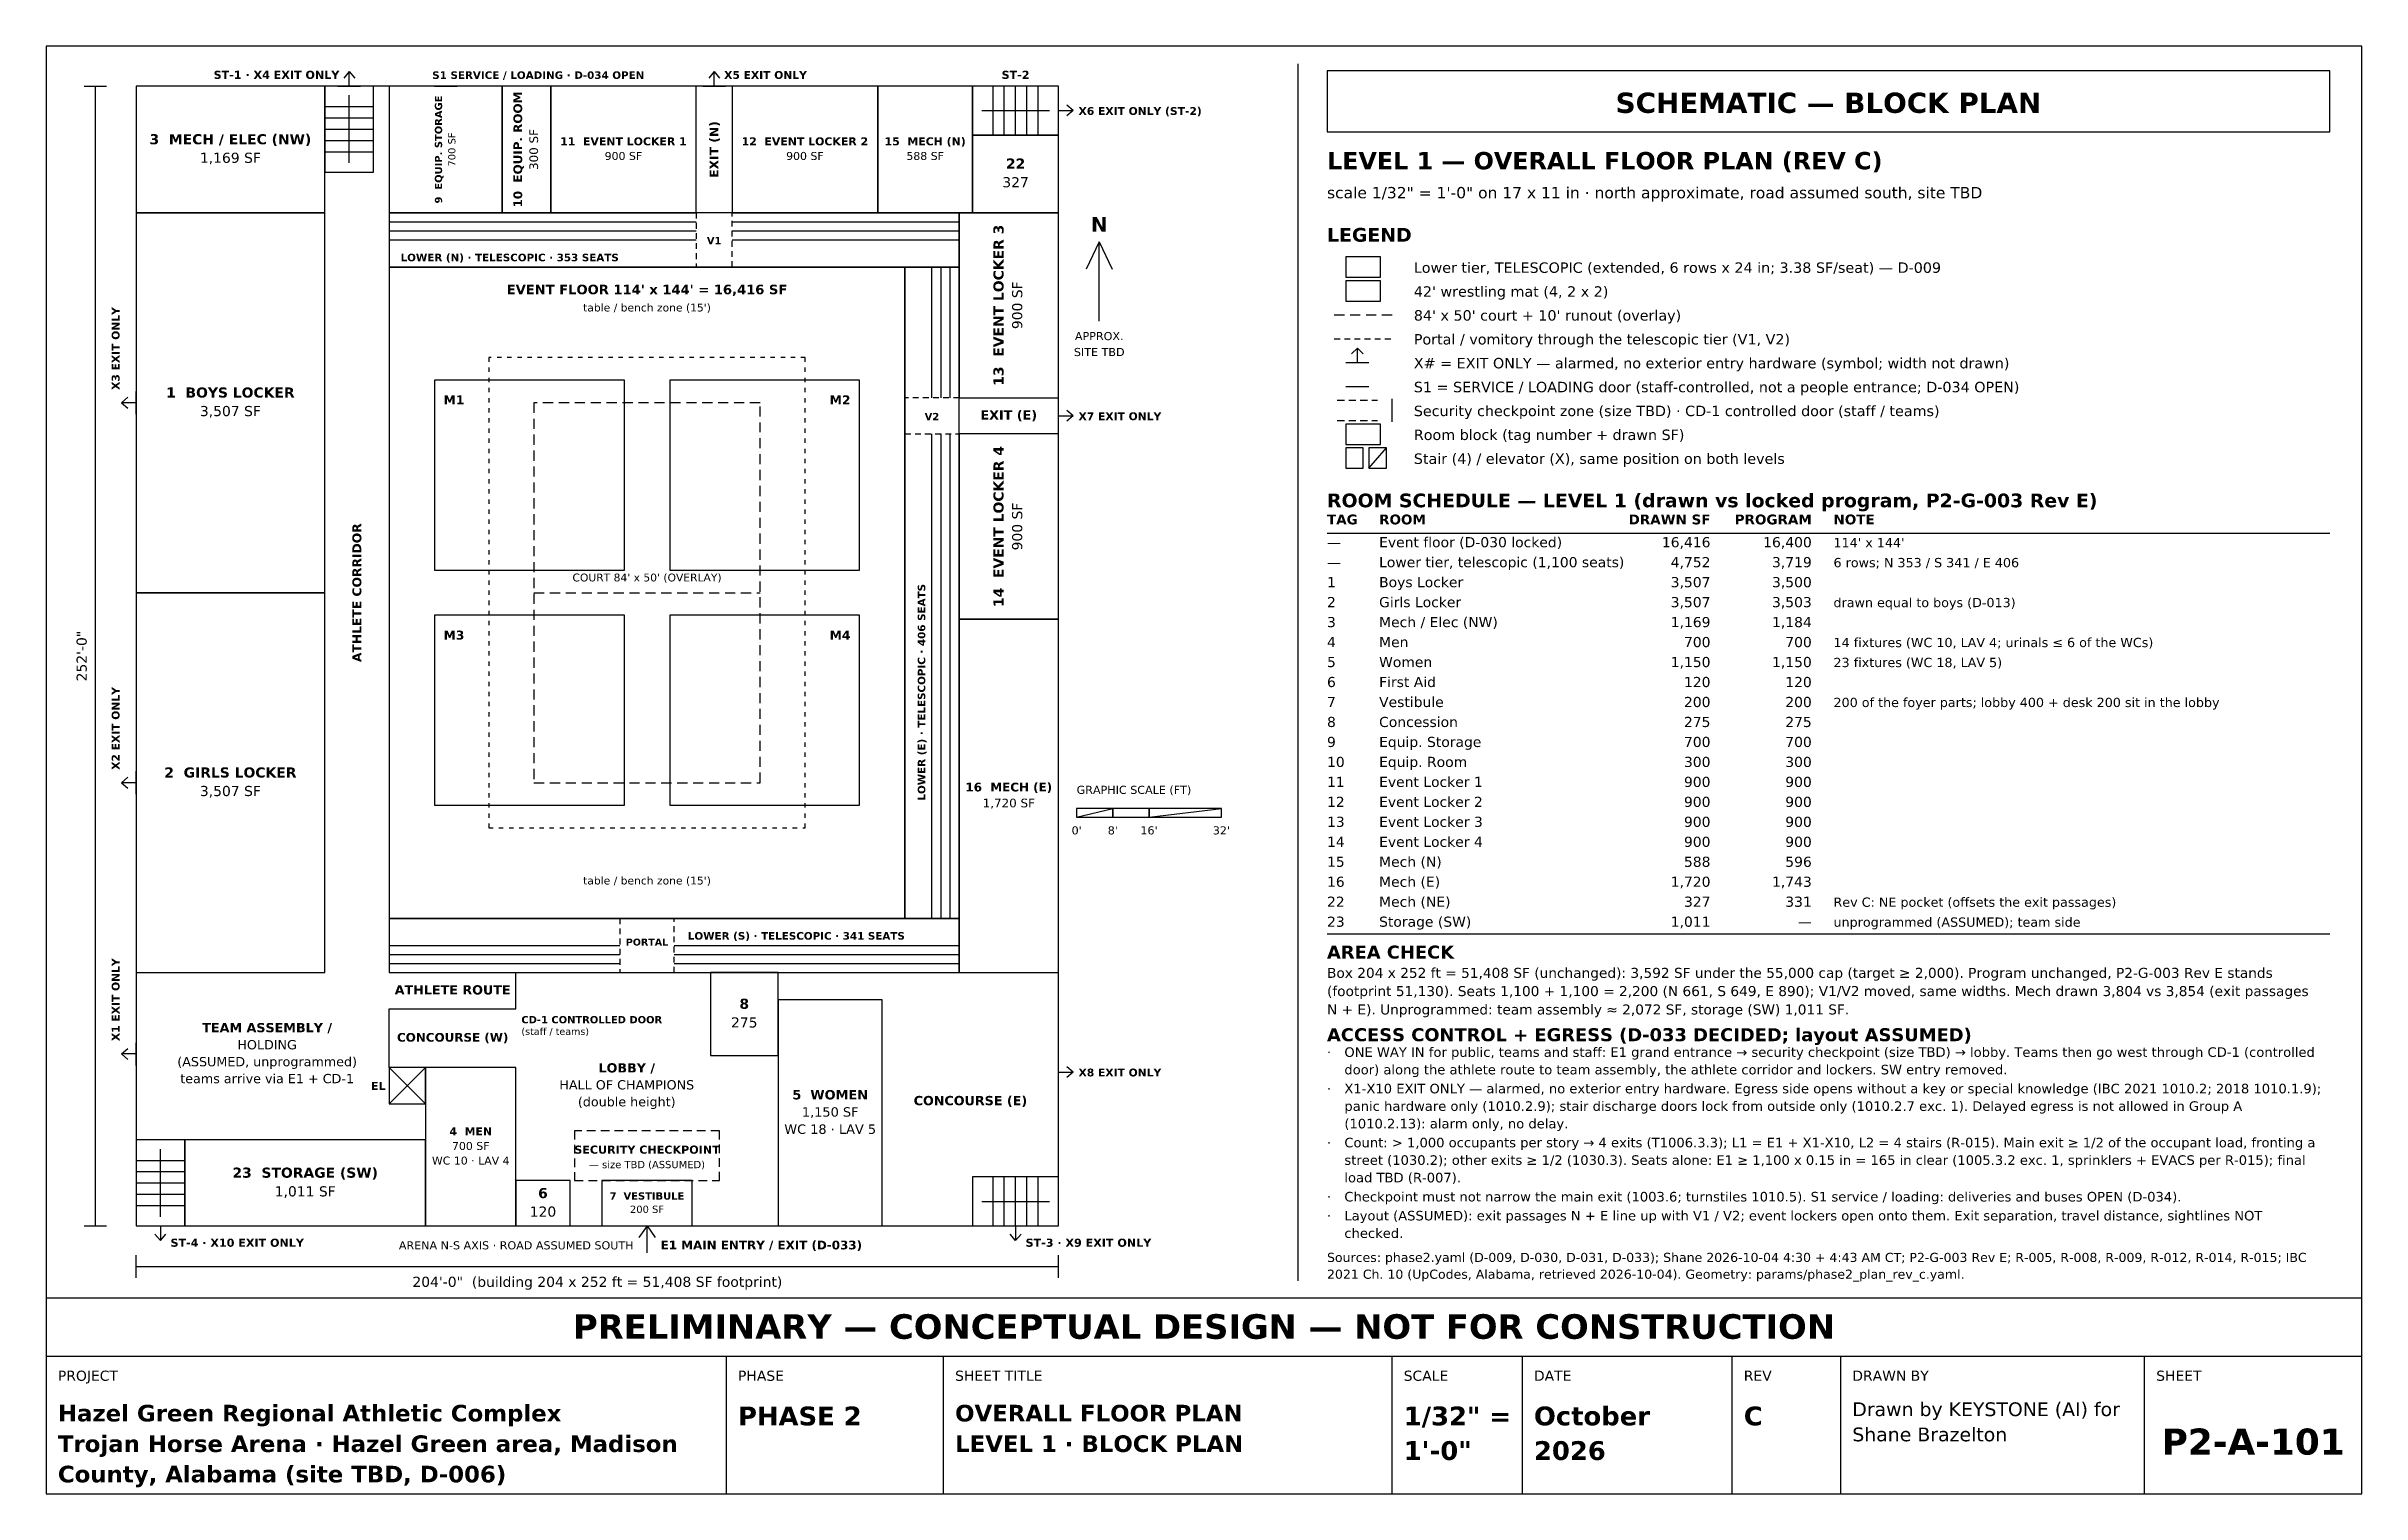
# Model space of a CAD drawing. Header units: inches. Extents: x 0.5 to 16.5, y 0.5 to 10.5.
import ezdxf
from ezdxf.enums import TextEntityAlignment as Align

# ---------------------------------------------------------------- set-up
doc = ezdxf.new("R2010")
doc.units = ezdxf.units.IN
doc.header["$MEASUREMENT"] = 0
for name, color, linetype in [('A-ANNO-DIMS', 7, 'Continuous'), ('A-ANNO-TABL', 7, 'Continuous'), ('A-ANNO-TEXT', 7, 'Continuous'), ('A-AREA-BLCK', 7, 'Continuous'), ('A-AREA-IDEN', 7, 'Continuous'), ('A-FLOR-CORT', 7, 'Continuous'), ('A-FLOR-MATS', 7, 'Continuous'), ('A-FLOR-STRS', 7, 'Continuous'), ('A-SEAT-FIXD', 7, 'Continuous'), ('A-SEAT-TELE', 7, 'Continuous'), ('A-WALL-BLDG', 7, 'Continuous'), ('G-ANNO-TTLB', 7, 'Continuous')]:
    doc.layers.add(name, color=color, linetype=linetype)
doc.styles.add('KS-BOLD', font='DejaVuSans-Bold.ttf')
doc.styles.add('KS-REG', font='DejaVuSans.ttf')

msp = doc.modelspace()

# ---------------------------------------------------------------- texts
at = {"layer": 'A-ANNO-DIMS'}
for s, height, style, p in [('N', 0.1, 'KS-BOLD', (7.776, 9.22)), ('APPROX.', 0.056, 'KS-REG', (7.776, 8.47)), ('SITE TBD', 0.056, 'KS-REG', (7.776, 8.36)), ("0'", 0.056, 'KS-REG', (7.62, 5.055)), ("8'", 0.056, 'KS-REG', (7.87, 5.055)), ("16'", 0.056, 'KS-REG', (8.12, 5.055)), ("32'", 0.056, 'KS-REG', (8.62, 5.055)), ('204\'-0"  (building 204 x 252 ft = 51,408 SF footprint)', 0.07, 'KS-REG', (4.308, 1.929))]:
    msp.add_text(s, height=height, dxfattribs=dict(at, style=style)).set_placement(p, align=Align.CENTER)
at = {"layer": 'A-ANNO-DIMS', "style": 'KS-REG'}
msp.add_text('252\'-0"', height=0.07, rotation=90, dxfattribs=at).set_placement((0.779, 6.287), align=Align.CENTER)
msp.add_text('GRAPHIC SCALE (FT)', height=0.056, dxfattribs=at).set_placement((7.62, 5.335))
at = {"layer": 'A-ANNO-TABL'}
for s, height, style, p in [('TAG', 0.068, 'KS-BOLD', (9.35, 7.197)), ('ROOM', 0.068, 'KS-BOLD', (9.71, 7.197)), ('NOTE', 0.068, 'KS-BOLD', (12.85, 7.197)), ('—', 0.07, 'KS-REG', (9.35, 7.039)), ('Event floor (D-030 locked)', 0.07, 'KS-REG', (9.71, 7.039)), ("114' x 144'", 0.064, 'KS-REG', (12.85, 7.039)), ('—', 0.07, 'KS-REG', (9.35, 6.901)), ('Lower tier, telescopic (1,100 seats)', 0.07, 'KS-REG', (9.71, 6.901)), ('6 rows; N 353 / S 341 / E 406', 0.064, 'KS-REG', (12.85, 6.901)), ('1', 0.07, 'KS-REG', (9.35, 6.763)), ('Boys Locker', 0.07, 'KS-REG', (9.71, 6.763)), ('2', 0.07, 'KS-REG', (9.35, 6.625)), ('Girls Locker', 0.07, 'KS-REG', (9.71, 6.625)), ('drawn equal to boys (D-013)', 0.064, 'KS-REG', (12.85, 6.625)), ('4', 0.07, 'KS-REG', (9.35, 6.349)), ('3', 0.07, 'KS-REG', (9.35, 6.487)), ('Mech / Elec (NW)', 0.07, 'KS-REG', (9.71, 6.487)), ('Men', 0.07, 'KS-REG', (9.71, 6.349)), ('14 fixtures (WC 10, LAV 4; urinals ≤ 6 of the WCs)', 0.064, 'KS-REG', (12.85, 6.349)), ('5', 0.07, 'KS-REG', (9.35, 6.211)), ('Women', 0.07, 'KS-REG', (9.71, 6.211)), ('23 fixtures (WC 18, LAV 5)', 0.064, 'KS-REG', (12.85, 6.211)), ('6', 0.07, 'KS-REG', (9.35, 6.073)), ('First Aid', 0.07, 'KS-REG', (9.71, 6.073)), ('7', 0.07, 'KS-REG', (9.35, 5.935)), ('Vestibule', 0.07, 'KS-REG', (9.71, 5.935)), ('200 of the foyer parts; lobby 400 + desk 200 sit in the lobby', 0.064, 'KS-REG', (12.85, 5.935)), ('8', 0.07, 'KS-REG', (9.35, 5.797)), ('Concession', 0.07, 'KS-REG', (9.71, 5.797)), ('9', 0.07, 'KS-REG', (9.35, 5.659)), ('Equip. Storage', 0.07, 'KS-REG', (9.71, 5.659)), ('10', 0.07, 'KS-REG', (9.35, 5.521)), ('11', 0.07, 'KS-REG', (9.35, 5.383)), ('Equip. Room', 0.07, 'KS-REG', (9.71, 5.521)), ('Event Locker 1', 0.07, 'KS-REG', (9.71, 5.383)), ('12', 0.07, 'KS-REG', (9.35, 5.245)), ('Event Locker 2', 0.07, 'KS-REG', (9.71, 5.245)), ('13', 0.07, 'KS-REG', (9.35, 5.107)), ('Event Locker 3', 0.07, 'KS-REG', (9.71, 5.107)), ('14', 0.07, 'KS-REG', (9.35, 4.969)), ('Event Locker 4', 0.07, 'KS-REG', (9.71, 4.969)), ('15', 0.07, 'KS-REG', (9.35, 4.831)), ('Mech (N)', 0.07, 'KS-REG', (9.71, 4.831)), ('16', 0.07, 'KS-REG', (9.35, 4.693)), ('Mech (E)', 0.07, 'KS-REG', (9.71, 4.693)), ('22', 0.07, 'KS-REG', (9.35, 4.555)), ('23', 0.07, 'KS-REG', (9.35, 4.417)), ('Storage (SW)', 0.07, 'KS-REG', (9.71, 4.417)), ('Mech (NE)', 0.07, 'KS-REG', (9.71, 4.555)), ('unprogrammed (ASSUMED); team side', 0.064, 'KS-REG', (12.85, 4.417)), ('Rev C: NE pocket (offsets the exit passages)', 0.064, 'KS-REG', (12.85, 4.555))]:
    msp.add_text(s, height=height, dxfattribs=dict(at, style=style)).set_placement(p)
for s, height, style, p in [('DRAWN SF', 0.068, 'KS-BOLD', (12, 7.197)), ('PROGRAM', 0.068, 'KS-BOLD', (12.7, 7.197)), ('16,416', 0.07, 'KS-REG', (12, 7.039)), ('16,400', 0.07, 'KS-REG', (12.7, 7.039)), ('4,752', 0.07, 'KS-REG', (12, 6.901)), ('3,719', 0.07, 'KS-REG', (12.7, 6.901)), ('3,507', 0.07, 'KS-REG', (12, 6.763)), ('3,500', 0.07, 'KS-REG', (12.7, 6.763)), ('3,507', 0.07, 'KS-REG', (12, 6.625)), ('3,503', 0.07, 'KS-REG', (12.7, 6.625)), ('1,169', 0.07, 'KS-REG', (12, 6.487)), ('700', 0.07, 'KS-REG', (12, 6.349)), ('1,184', 0.07, 'KS-REG', (12.7, 6.487)), ('700', 0.07, 'KS-REG', (12.7, 6.349)), ('1,150', 0.07, 'KS-REG', (12, 6.211)), ('1,150', 0.07, 'KS-REG', (12.7, 6.211)), ('120', 0.07, 'KS-REG', (12, 6.073)), ('120', 0.07, 'KS-REG', (12.7, 6.073)), ('200', 0.07, 'KS-REG', (12, 5.935)), ('200', 0.07, 'KS-REG', (12.7, 5.935)), ('275', 0.07, 'KS-REG', (12, 5.797)), ('275', 0.07, 'KS-REG', (12.7, 5.797)), ('700', 0.07, 'KS-REG', (12, 5.659)), ('700', 0.07, 'KS-REG', (12.7, 5.659)), ('900', 0.07, 'KS-REG', (12, 5.383)), ('300', 0.07, 'KS-REG', (12, 5.521)), ('900', 0.07, 'KS-REG', (12.7, 5.383)), ('300', 0.07, 'KS-REG', (12.7, 5.521)), ('900', 0.07, 'KS-REG', (12, 5.245)), ('900', 0.07, 'KS-REG', (12.7, 5.245)), ('900', 0.07, 'KS-REG', (12, 5.107)), ('900', 0.07, 'KS-REG', (12.7, 5.107)), ('900', 0.07, 'KS-REG', (12, 4.969)), ('900', 0.07, 'KS-REG', (12.7, 4.969)), ('588', 0.07, 'KS-REG', (12, 4.831)), ('596', 0.07, 'KS-REG', (12.7, 4.831)), ('1,720', 0.07, 'KS-REG', (12, 4.693)), ('1,743', 0.07, 'KS-REG', (12.7, 4.693)), ('1,011', 0.07, 'KS-REG', (12, 4.417)), ('327', 0.07, 'KS-REG', (12, 4.555)), ('331', 0.07, 'KS-REG', (12.7, 4.555)), ('—', 0.07, 'KS-REG', (12.7, 4.417))]:
    msp.add_text(s, height=height, dxfattribs=dict(at, style=style)).set_placement(p, align=Align.RIGHT)
at = {"layer": 'A-ANNO-TEXT', "style": 'KS-BOLD'}
msp.add_text('SCHEMATIC — BLOCK PLAN', height=0.14, dxfattribs=at).set_placement((12.815, 10.04), align=Align.CENTER)
at = {"layer": 'A-ANNO-TEXT'}
for s, height, style, p in [('LEVEL 1 — OVERALL FLOOR PLAN (REV C)', 0.12, 'KS-BOLD', (9.35, 9.65)), ('scale 1/32" = 1\'-0" on 17 x 11 in · north approximate, road assumed south, site TBD', 0.078, 'KS-REG', (9.35, 9.45)), ('LEGEND', 0.095, 'KS-BOLD', (9.35, 9.15)), ('Lower tier, TELESCOPIC (extended, 6 rows x 24 in; 3.38 SF/seat) — D-009', 0.072, 'KS-REG', (9.95, 8.935)), ("42' wrestling mat (4, 2 x 2)", 0.072, 'KS-REG', (9.95, 8.77)), ("84' x 50' court + 10' runout (overlay)", 0.072, 'KS-REG', (9.95, 8.605)), ('Portal / vomitory through the telescopic tier (V1, V2)', 0.072, 'KS-REG', (9.95, 8.44)), ('X# = EXIT ONLY — alarmed, no exterior entry hardware (symbol; width not drawn)', 0.072, 'KS-REG', (9.95, 8.275)), ('S1 = SERVICE / LOADING door (staff-controlled, not a people entrance; D-034 OPEN)', 0.072, 'KS-REG', (9.95, 8.11)), ('Security checkpoint zone (size TBD) · CD-1 controlled door (staff / teams)', 0.072, 'KS-REG', (9.95, 7.945)), ('Room block (tag number + drawn SF)', 0.072, 'KS-REG', (9.95, 7.78)), ('Stair (4) / elevator (X), same position on both levels', 0.072, 'KS-REG', (9.95, 7.615)), ('ROOM SCHEDULE — LEVEL 1 (drawn vs locked program, P2-G-003 Rev E)', 0.095, 'KS-BOLD', (9.35, 7.315)), ('AREA CHECK', 0.09, 'KS-BOLD', (9.35, 4.197)), ('(footprint 51,130). Seats 1,100 + 1,100 = 2,200 (N 661, S 649, E 890); V1/V2 moved, same widths. Mech drawn 3,804 vs 3,854 (exit passages', 0.069, 'KS-REG', (9.35, 3.938)), ('Box 204 x 252 ft = 51,408 SF (unchanged): 3,592 SF under the 55,000 cap (target ≥ 2,000). Program unchanged, P2-G-003 Rev E stands', 0.069, 'KS-REG', (9.35, 4.064)), ('N + E). Unprogrammed: team assembly ≈ 2,072 SF, storage (SW) 1,011 SF.', 0.069, 'KS-REG', (9.35, 3.811)), ('ACCESS CONTROL + EGRESS (D-033 DECIDED; layout ASSUMED)', 0.09, 'KS-BOLD', (9.35, 3.626)), ('·', 0.066, 'KS-REG', (9.35, 3.518)), ('ONE WAY IN for public, teams and staff: E1 grand entrance → security checkpoint (size TBD) → lobby. Teams then go west through CD-1 (controlled', 0.066, 'KS-REG', (9.47, 3.518)), ('door) along the athlete route to team assembly, the athlete corridor and lockers. SW entry removed.', 0.066, 'KS-REG', (9.47, 3.397)), ('·', 0.066, 'KS-REG', (9.35, 3.266)), ('X1-X10 EXIT ONLY — alarmed, no exterior entry hardware. Egress side opens without a key or special knowledge (IBC 2021 1010.2; 2018 1010.1.9);', 0.066, 'KS-REG', (9.47, 3.266)), ('panic hardware only (1010.2.9); stair discharge doors lock from outside only (1010.2.7 exc. 1). Delayed egress is not allowed in Group A', 0.066, 'KS-REG', (9.47, 3.145)), ('(1010.2.13): alarm only, no delay.', 0.066, 'KS-REG', (9.47, 3.024)), ('·', 0.066, 'KS-REG', (9.35, 2.893)), ('Count: > 1,000 occupants per story → 4 exits (T1006.3.3); L1 = E1 + X1-X10, L2 = 4 stairs (R-015). Main exit ≥ 1/2 of the occupant load, fronting a', 0.066, 'KS-REG', (9.47, 2.893)), ('street (1030.2); other exits ≥ 1/2 (1030.3). Seats alone: E1 ≥ 1,100 x 0.15 in = 165 in clear (1005.3.2 exc. 1, sprinklers + EVACS per R-015); final', 0.066, 'KS-REG', (9.47, 2.772)), ('Checkpoint must not narrow the main exit (1003.6; turnstiles 1010.5). S1 service / loading: deliveries and buses OPEN (D-034).', 0.066, 'KS-REG', (9.47, 2.519)), ('load TBD (R-007).', 0.066, 'KS-REG', (9.47, 2.651)), ('·', 0.066, 'KS-REG', (9.35, 2.519)), ('·', 0.066, 'KS-REG', (9.35, 2.388)), ('Layout (ASSUMED): exit passages N + E line up with V1 / V2; event lockers open onto them. Exit separation, travel distance, sightlines NOT', 0.066, 'KS-REG', (9.47, 2.388)), ('checked.', 0.066, 'KS-REG', (9.47, 2.267)), ('Sources: phase2.yaml (D-009, D-030, D-031, D-033); Shane 2026-10-04 4:30 + 4:43 AM CT; P2-G-003 Rev E; R-005, R-008, R-009, R-012, R-014, R-015; IBC', 0.063, 'KS-REG', (9.35, 2.101)), ('2021 Ch. 10 (UpCodes, Alabama, retrieved 2026-10-04). Geometry: params/phase2_plan_rev_c.yaml.', 0.063, 'KS-REG', (9.35, 1.985))]:
    msp.add_text(s, height=height, dxfattribs=dict(at, style=style)).set_placement(p)
at = {"layer": 'A-AREA-IDEN'}
for s, height, style, p in [('ST-1 · X4 EXIT ONLY', 0.056, 'KS-BOLD', (2.525, 10.275)), ('M2', 0.062, 'KS-BOLD', (6.057, 8.026)), ('M4', 0.062, 'KS-BOLD', (6.057, 6.401)), ('EL', 0.056, 'KS-BOLD', (2.845, 3.289)), ('ARENA N-S AXIS · ROAD ASSUMED SOUTH', 0.056, 'KS-REG', (4.558, 2.188))]:
    msp.add_text(s, height=height, dxfattribs=dict(at, style=style)).set_placement(p, align=Align.RIGHT)
for s, height, style, p in [('S1 SERVICE / LOADING · D-034 OPEN', 0.052, 'KS-BOLD', (3.167, 10.275)), ('X5 EXIT ONLY', 0.054, 'KS-BOLD', (5.184, 10.275)), ('X6 EXIT ONLY (ST-2)', 0.054, 'KS-BOLD', (7.633, 10.026)), ('LOWER (N) · TELESCOPIC · 353 SEATS', 0.052, 'KS-BOLD', (2.948, 9.015)), ('M1', 0.062, 'KS-BOLD', (3.245, 8.026)), ('X7 EXIT ONLY', 0.054, 'KS-BOLD', (7.633, 7.917)), ('M3', 0.062, 'KS-BOLD', (3.245, 6.401)), ('LOWER (S) · TELESCOPIC · 341 SEATS', 0.052, 'KS-BOLD', (4.933, 4.328)), ('CD-1 CONTROLLED DOOR', 0.05, 'KS-BOLD', (3.783, 3.75)), ('(staff / teams)', 0.048, 'KS-REG', (3.783, 3.67)), ('X8 EXIT ONLY', 0.054, 'KS-BOLD', (7.633, 3.383)), ('ST-4 · X10 EXIT ONLY', 0.056, 'KS-BOLD', (1.358, 2.206)), ('E1 MAIN ENTRY / EXIT (D-033)', 0.06, 'KS-BOLD', (4.745, 2.188)), ('ST-3 · X9 EXIT ONLY', 0.056, 'KS-BOLD', (7.267, 2.206))]:
    msp.add_text(s, height=height, dxfattribs=dict(at, style=style)).set_placement(p)
for s, height, style, p in [('ST-2', 0.056, 'KS-BOLD', (7.198, 10.275)), ('3  MECH / ELEC (NW)', 0.07, 'KS-BOLD', (1.772, 9.823)), ('1,169 SF', 0.07, 'KS-REG', (1.772, 9.695)), ('11  EVENT LOCKER 1', 0.055, 'KS-BOLD', (4.488, 9.816)), ('900 SF', 0.055, 'KS-REG', (4.488, 9.715)), ('12  EVENT LOCKER 2', 0.055, 'KS-BOLD', (5.742, 9.816)), ('900 SF', 0.055, 'KS-REG', (5.742, 9.715)), ('15  MECH (N)', 0.055, 'KS-BOLD', (6.573, 9.816)), ('588 SF', 0.055, 'KS-REG', (6.573, 9.715)), ('22', 0.07, 'KS-BOLD', (7.198, 9.655)), ('327', 0.07, 'KS-REG', (7.198, 9.526)), ('V1', 0.05, 'KS-BOLD', (5.115, 9.133)), ("EVENT FLOOR 114' x 144' = 16,416 SF", 0.066, 'KS-BOLD', (4.651, 8.787)), ("table / bench zone (15')", 0.054, 'KS-REG', (4.651, 8.668)), ('1  BOYS LOCKER', 0.07, 'KS-BOLD', (1.772, 8.073)), ('3,507 SF', 0.07, 'KS-REG', (1.772, 7.945)), ('V2', 0.05, 'KS-BOLD', (6.62, 7.917)), ('EXIT (E)', 0.064, 'KS-BOLD', (7.151, 7.921)), ("COURT 84' x 50' (OVERLAY)", 0.054, 'KS-REG', (4.651, 6.803)), ('2  GIRLS LOCKER', 0.07, 'KS-BOLD', (1.772, 5.448)), ('3,507 SF', 0.07, 'KS-REG', (1.772, 5.32)), ('16  MECH (E)', 0.06, 'KS-BOLD', (7.151, 5.352)), ('1,720 SF', 0.06, 'KS-REG', (7.151, 5.242)), ("table / bench zone (15')", 0.054, 'KS-REG', (4.651, 4.709)), ('PORTAL', 0.048, 'KS-BOLD', (4.651, 4.287)), ('ATHLETE ROUTE', 0.064, 'KS-BOLD', (3.308, 3.949)), ('8', 0.07, 'KS-BOLD', (5.323, 3.85)), ('TEAM ASSEMBLY /', 0.064, 'KS-BOLD', (2.026, 3.688)), ('CONCOURSE (W)', 0.06, 'KS-BOLD', (3.308, 3.623)), ('275', 0.07, 'KS-REG', (5.323, 3.721)), ('HOLDING', 0.064, 'KS-REG', (2.026, 3.57)), ('(ASSUMED, unprogrammed)', 0.064, 'KS-REG', (2.026, 3.453)), ('teams arrive via E1 + CD-1', 0.064, 'KS-REG', (2.026, 3.336)), ('LOBBY /', 0.064, 'KS-BOLD', (4.511, 3.41)), ('HALL OF CHAMPIONS', 0.064, 'KS-REG', (4.511, 3.293)), ('(double height)', 0.064, 'KS-REG', (4.511, 3.176)), ('5  WOMEN', 0.065, 'KS-BOLD', (5.917, 3.224)), ('CONCOURSE (E)', 0.064, 'KS-BOLD', (6.886, 3.184)), ('WC 18 · LAV 5', 0.065, 'KS-REG', (5.917, 2.986)), ('1,150 SF', 0.065, 'KS-REG', (5.917, 3.105)), ('4  MEN', 0.055, 'KS-BOLD', (3.433, 2.976)), ('700 SF', 0.055, 'KS-REG', (3.433, 2.875)), ('SECURITY CHECKPOINT', 0.056, 'KS-BOLD', (4.651, 2.849)), ('23  STORAGE (SW)', 0.07, 'KS-BOLD', (2.289, 2.683)), ('WC 10 · LAV 4', 0.055, 'KS-REG', (3.433, 2.774)), ('— size TBD (ASSUMED)', 0.05, 'KS-REG', (4.651, 2.749)), ('1,011 SF', 0.07, 'KS-REG', (2.289, 2.554)), ('6', 0.07, 'KS-BOLD', (3.932, 2.542)), ('7  VESTIBULE', 0.05, 'KS-BOLD', (4.651, 2.532)), ('120', 0.07, 'KS-REG', (3.932, 2.414)), ('200 SF', 0.05, 'KS-REG', (4.651, 2.44))]:
    msp.add_text(s, height=height, dxfattribs=dict(at, style=style)).set_placement(p, align=Align.CENTER)
for s, height, style, p in [('9  EQUIP. STORAGE', 0.05, 'KS-BOLD', (3.235, 9.787)), ('10  EQUIP. ROOM', 0.06, 'KS-BOLD', (3.788, 9.787)), ('300 SF', 0.06, 'KS-REG', (3.898, 9.787)), ('EXIT (N)', 0.062, 'KS-BOLD', (5.145, 9.787)), ('700 SF', 0.05, 'KS-REG', (3.327, 9.787)), ('13  EVENT LOCKER 3', 0.07, 'KS-BOLD', (7.115, 8.711)), ('900 SF', 0.07, 'KS-REG', (7.244, 8.711)), ('X3 EXIT ONLY', 0.054, 'KS-BOLD', (1.006, 8.412)), ('14  EVENT LOCKER 4', 0.07, 'KS-BOLD', (7.115, 7.182)), ('ATHLETE CORRIDOR', 0.062, 'KS-BOLD', (2.677, 6.725)), ('900 SF', 0.07, 'KS-REG', (7.244, 7.182)), ('LOWER (E) · TELESCOPIC · 406 SEATS', 0.052, 'KS-BOLD', (6.574, 6.037)), ('X2 EXIT ONLY', 0.054, 'KS-BOLD', (1.006, 5.787)), ('X1 EXIT ONLY', 0.054, 'KS-BOLD', (1.006, 3.913))]:
    msp.add_text(s, height=height, rotation=90, dxfattribs=dict(at, style=style)).set_placement(p, align=Align.CENTER)
at = {"layer": 'G-ANNO-TTLB', "style": 'KS-BOLD'}
for s, height, p in [('PRELIMINARY — CONCEPTUAL DESIGN — NOT FOR CONSTRUCTION', 0.17, (8.5, 1.57)), ('P2-A-101', 0.18, (15.75, 0.77))]:
    msp.add_text(s, height=height, dxfattribs=at).set_placement(p, align=Align.CENTER)
at = {"layer": 'G-ANNO-TTLB'}
for s, height, style, p in [('PROJECT', 0.07, 'KS-REG', (0.58, 1.28)), ('PHASE', 0.07, 'KS-REG', (5.28, 1.28)), ('SHEET TITLE', 0.07, 'KS-REG', (6.78, 1.28)), ('SCALE', 0.07, 'KS-REG', (9.88, 1.28)), ('DATE', 0.07, 'KS-REG', (10.78, 1.28)), ('REV', 0.07, 'KS-REG', (12.23, 1.28)), ('DRAWN BY', 0.07, 'KS-REG', (12.98, 1.28)), ('SHEET', 0.07, 'KS-REG', (15.08, 1.28)), ('Drawn by KEYSTONE (AI) for', 0.095, 'KS-REG', (12.98, 1.036)), ('Hazel Green Regional Athletic Complex', 0.115, 'KS-BOLD', (0.58, 0.999)), ('PHASE 2', 0.13, 'KS-BOLD', (5.28, 0.972)), ('OVERALL FLOOR PLAN', 0.115, 'KS-BOLD', (6.78, 0.999)), ('1/32" =', 0.13, 'KS-BOLD', (9.88, 0.972)), ('October', 0.13, 'KS-BOLD', (10.78, 0.972)), ('C', 0.13, 'KS-BOLD', (12.23, 0.972)), ('Shane Brazelton', 0.095, 'KS-REG', (12.98, 0.862)), ('Trojan Horse Arena · Hazel Green area, Madison', 0.115, 'KS-BOLD', (0.58, 0.788)), ('LEVEL 1 · BLOCK PLAN', 0.115, 'KS-BOLD', (6.78, 0.788)), ('1\'-0"', 0.13, 'KS-BOLD', (9.88, 0.733)), ('2026', 0.13, 'KS-BOLD', (10.78, 0.733)), ('County, Alabama (site TBD, D-006)', 0.115, 'KS-BOLD', (0.58, 0.578))]:
    msp.add_text(s, height=height, dxfattribs=dict(at, style=style)).set_placement(p)

# ---------------------------------------------------------------- linework, layer by layer
at = {"layer": 'A-ANNO-DIMS'}
for p, q in [((0.761, 10.225), (0.917, 10.225)), ((0.839, 2.35), (0.839, 10.225)), ((7.776, 9.15), (7.686, 8.96)), ((7.776, 8.6), (7.776, 9.15)), ((7.776, 9.15), (7.866, 8.96)), ((7.62, 5.175), (7.87, 5.235)), ((8.12, 5.175), (8.62, 5.235)), ((0.761, 2.35), (0.917, 2.35)), ((4.651, 2.35), (4.595, 2.269)), ((4.651, 2.163), (4.651, 2.35)), ((4.651, 2.35), (4.707, 2.269)), ((1.12, 1.991), (1.12, 2.147)), ((7.495, 1.991), (7.495, 2.147)), ((1.12, 2.069), (7.495, 2.069))]:
    msp.add_line(p, q, dxfattribs=at)
for points in [[(7.62, 5.175), (7.87, 5.175), (7.87, 5.235), (7.62, 5.235)], [(7.87, 5.175), (8.12, 5.175), (8.12, 5.235), (7.87, 5.235)], [(8.12, 5.175), (8.62, 5.175), (8.62, 5.235), (8.12, 5.235)]]:
    msp.add_lwpolyline(points, close=True, dxfattribs=at)
at = {"layer": 'A-ANNO-TABL'}
for p, q in [((9.35, 7.137), (16.28, 7.137)), ((9.35, 4.367), (16.28, 4.367))]:
    msp.add_line(p, q, dxfattribs=at)
at = {"layer": 'A-ANNO-TEXT'}
for p, q in [((9.15, 1.97), (9.15, 10.38)), ((9.4, 8.645), (9.47, 8.645)), ((9.51, 8.645), (9.58, 8.645)), ((9.62, 8.645), (9.69, 8.645)), ((9.73, 8.645), (9.8, 8.645)), ((9.4, 8.48), (9.44, 8.48)), ((9.47, 8.48), (9.51, 8.48)), ((9.54, 8.48), (9.58, 8.48)), ((9.61, 8.48), (9.65, 8.48)), ((9.68, 8.48), (9.72, 8.48)), ((9.75, 8.48), (9.79, 8.48)), ((9.56, 8.415), (9.52, 8.375)), ((9.56, 8.315), (9.56, 8.415)), ((9.56, 8.415), (9.6, 8.375)), ((9.48, 8.315), (9.64, 8.315)), ((9.42, 8.055), (9.47, 8.055)), ((9.48, 8.15), (9.64, 8.15)), ((9.5, 8.055), (9.55, 8.055)), ((9.58, 8.055), (9.63, 8.055)), ((9.66, 8.055), (9.7, 8.055)), ((9.8, 7.905), (9.8, 8.065)), ((9.42, 7.915), (9.47, 7.915)), ((9.5, 7.915), (9.55, 7.915)), ((9.58, 7.915), (9.63, 7.915)), ((9.66, 7.915), (9.7, 7.915)), ((9.64, 7.585), (9.76, 7.725))]:
    msp.add_line(p, q, dxfattribs=at)
for points in [[(9.35, 9.91), (16.28, 9.91), (16.28, 10.33), (9.35, 10.33)], [(9.48, 8.905), (9.72, 8.905), (9.72, 9.045), (9.48, 9.045)], [(9.48, 8.74), (9.72, 8.74), (9.72, 8.88), (9.48, 8.88)], [(9.48, 7.75), (9.72, 7.75), (9.72, 7.89), (9.48, 7.89)], [(9.48, 7.585), (9.6, 7.585), (9.6, 7.725), (9.48, 7.725)], [(9.64, 7.585), (9.76, 7.585), (9.76, 7.725), (9.64, 7.725)]]:
    msp.add_lwpolyline(points, close=True, dxfattribs=at)
at = {"layer": 'A-AREA-BLCK'}
for p, q in [((5.03, 9.35), (4.99, 9.35)), ((4.99, 9.35), (4.99, 9.31)), ((5.1, 9.35), (5.06, 9.35)), ((5.17, 9.35), (5.13, 9.35)), ((5.24, 9.35), (5.2, 9.35)), ((5.24, 9.325), (5.24, 9.35)), ((5.24, 9.255), (5.24, 9.295)), ((4.99, 9.28), (4.99, 9.24)), ((4.99, 9.21), (4.99, 9.17)), ((4.99, 9.14), (4.99, 9.1)), ((5.24, 9.185), (5.24, 9.225)), ((5.24, 9.115), (5.24, 9.155)), ((4.99, 9.07), (4.99, 9.03)), ((4.99, 9), (4.99, 8.975)), ((4.99, 8.975), (5.03, 8.975)), ((5.06, 8.975), (5.1, 8.975)), ((5.13, 8.975), (5.17, 8.975)), ((5.2, 8.975), (5.24, 8.975)), ((5.24, 9.045), (5.24, 9.085)), ((5.24, 8.975), (5.24, 9.015)), ((6.458, 8.072), (6.433, 8.072)), ((6.433, 8.072), (6.433, 8.032)), ((6.433, 8.002), (6.433, 7.962)), ((6.527, 8.072), (6.487, 8.072)), ((6.598, 8.072), (6.558, 8.072)), ((6.668, 8.072), (6.628, 8.072)), ((6.737, 8.072), (6.697, 8.072)), ((6.808, 8.072), (6.768, 8.072)), ((6.808, 8.032), (6.808, 8.072)), ((6.808, 7.962), (6.808, 8.002)), ((6.433, 7.932), (6.433, 7.892)), ((6.433, 7.862), (6.433, 7.822)), ((6.808, 7.892), (6.808, 7.932)), ((6.808, 7.822), (6.808, 7.862)), ((6.433, 7.822), (6.473, 7.822)), ((6.503, 7.822), (6.543, 7.822)), ((6.572, 7.822), (6.612, 7.822)), ((6.643, 7.822), (6.683, 7.822)), ((6.713, 7.822), (6.753, 7.822)), ((6.782, 7.822), (6.808, 7.822)), ((4.489, 4.475), (4.464, 4.475)), ((4.464, 4.475), (4.464, 4.435)), ((4.464, 4.405), (4.464, 4.365)), ((4.464, 4.335), (4.464, 4.295)), ((4.559, 4.475), (4.519, 4.475)), ((4.629, 4.475), (4.589, 4.475)), ((4.699, 4.475), (4.659, 4.475)), ((4.769, 4.475), (4.729, 4.475)), ((4.839, 4.475), (4.799, 4.475)), ((4.839, 4.45), (4.839, 4.475)), ((4.839, 4.38), (4.839, 4.42)), ((4.839, 4.31), (4.839, 4.35)), ((4.464, 4.265), (4.464, 4.225)), ((4.464, 4.195), (4.464, 4.155)), ((4.839, 4.24), (4.839, 4.28)), ((4.839, 4.17), (4.839, 4.21)), ((4.464, 4.125), (4.464, 4.1)), ((4.464, 4.1), (4.504, 4.1)), ((4.534, 4.1), (4.574, 4.1)), ((4.604, 4.1), (4.644, 4.1)), ((4.674, 4.1), (4.714, 4.1)), ((4.744, 4.1), (4.784, 4.1)), ((4.814, 4.1), (4.839, 4.1)), ((4.839, 4.1), (4.839, 4.14)), ((2.87, 3.444), (2.87, 3.85)), ((2.87, 3.85), (3.745, 3.85))]:
    msp.add_line(p, q, dxfattribs=at)
for points in [[(1.12, 9.35), (2.425, 9.35), (2.425, 10.225), (1.12, 10.225)], [(2.87, 9.35), (3.651, 9.35), (3.651, 10.225), (2.87, 10.225)], [(3.651, 9.35), (3.986, 9.35), (3.986, 10.225), (3.651, 10.225)], [(3.986, 9.35), (4.99, 9.35), (4.99, 10.225), (3.986, 10.225)], [(5.24, 9.35), (6.245, 9.35), (6.245, 10.225), (5.24, 10.225)], [(6.245, 9.35), (6.901, 9.35), (6.901, 10.225), (6.245, 10.225)], [(6.901, 9.35), (7.495, 9.35), (7.495, 9.887), (6.901, 9.887)], [(1.12, 6.725), (2.425, 6.725), (2.425, 9.35), (1.12, 9.35)], [(6.808, 8.072), (7.495, 8.072), (7.495, 9.35), (6.808, 9.35)], [(6.808, 6.543), (7.495, 6.543), (7.495, 7.822), (6.808, 7.822)], [(1.12, 4.1), (2.425, 4.1), (2.425, 6.725), (1.12, 6.725)], [(6.808, 4.1), (7.495, 4.1), (7.495, 6.543), (6.808, 6.543)], [(5.089, 3.527), (5.558, 3.527), (5.558, 4.1), (5.089, 4.1)], [(5.558, 2.35), (6.276, 2.35), (6.276, 3.913), (5.558, 3.913)], [(3.12, 2.35), (3.745, 2.35), (3.745, 3.444), (3.12, 3.444)], [(1.458, 2.35), (3.12, 2.35), (3.12, 2.944), (1.458, 2.944)], [(3.745, 2.35), (4.12, 2.35), (4.12, 2.663), (3.745, 2.663)], [(4.339, 2.35), (4.964, 2.35), (4.964, 2.663), (4.339, 2.663)]]:
    msp.add_lwpolyline(points, close=True, dxfattribs=at)
at = {"layer": 'A-AREA-IDEN'}
for p, q in [((2.593, 10.325), (2.556, 10.281)), ((2.593, 10.225), (2.593, 10.325)), ((2.593, 10.325), (2.631, 10.281)), ((5.115, 10.325), (5.078, 10.281)), ((5.115, 10.225), (5.115, 10.325)), ((5.115, 10.325), (5.153, 10.281)), ((2.515, 10.225), (2.672, 10.225)), ((3.183, 10.225), (3.339, 10.225)), ((5.037, 10.225), (5.193, 10.225)), ((7.495, 9.978), (7.495, 10.134)), ((7.595, 10.056), (7.551, 10.094)), ((7.495, 10.056), (7.595, 10.056)), ((7.595, 10.056), (7.551, 10.019)), ((1.02, 8.037), (1.064, 8.075)), ((1.12, 8.037), (1.02, 8.037)), ((1.02, 8.037), (1.064, 8)), ((1.12, 7.959), (1.12, 8.116)), ((7.495, 7.868), (7.495, 8.025)), ((7.495, 7.947), (7.595, 7.947)), ((7.595, 7.947), (7.551, 7.984)), ((7.595, 7.947), (7.551, 7.909)), ((1.02, 5.412), (1.064, 5.45)), ((1.12, 5.334), (1.12, 5.491)), ((1.12, 5.412), (1.02, 5.412)), ((1.02, 5.412), (1.064, 5.375)), ((3.745, 3.85), (3.745, 4.1)), ((1.02, 3.538), (1.064, 3.575)), ((1.12, 3.538), (1.02, 3.538)), ((1.02, 3.538), (1.064, 3.5)), ((1.12, 3.459), (1.12, 3.616)), ((7.495, 3.334), (7.495, 3.491)), ((7.495, 3.413), (7.595, 3.413)), ((7.595, 3.413), (7.551, 3.45)), ((7.595, 3.413), (7.551, 3.375)), ((4.201, 3.006), (4.151, 3.006)), ((4.151, 3.006), (4.151, 2.946)), ((4.151, 2.911), (4.151, 2.851)), ((4.296, 3.006), (4.236, 3.006)), ((4.391, 3.006), (4.331, 3.006)), ((4.486, 3.006), (4.426, 3.006)), ((4.581, 3.006), (4.521, 3.006)), ((4.676, 3.006), (4.616, 3.006)), ((4.771, 3.006), (4.711, 3.006)), ((4.866, 3.006), (4.806, 3.006)), ((4.961, 3.006), (4.901, 3.006)), ((5.056, 3.006), (4.996, 3.006)), ((5.151, 3.006), (5.091, 3.006)), ((5.151, 2.948), (5.151, 3.006)), ((5.151, 2.853), (5.151, 2.913)), ((4.151, 2.816), (4.151, 2.756)), ((4.151, 2.721), (4.151, 2.663)), ((5.151, 2.758), (5.151, 2.817)), ((5.151, 2.663), (5.151, 2.723)), ((4.151, 2.663), (4.211, 2.663)), ((4.246, 2.663), (4.306, 2.663)), ((4.341, 2.663), (4.401, 2.663)), ((4.436, 2.663), (4.496, 2.663)), ((4.531, 2.663), (4.591, 2.663)), ((4.626, 2.663), (4.686, 2.663)), ((4.721, 2.663), (4.781, 2.663)), ((4.816, 2.663), (4.876, 2.663)), ((4.911, 2.663), (4.971, 2.663)), ((5.006, 2.663), (5.066, 2.663)), ((5.101, 2.663), (5.151, 2.663)), ((1.211, 2.35), (1.367, 2.35)), ((1.289, 2.25), (1.251, 2.294)), ((1.289, 2.35), (1.289, 2.25)), ((1.289, 2.25), (1.326, 2.294)), ((7.12, 2.35), (7.276, 2.35)), ((7.198, 2.25), (7.161, 2.294)), ((7.198, 2.35), (7.198, 2.25)), ((7.198, 2.25), (7.236, 2.294))]:
    msp.add_line(p, q, dxfattribs=at)
at = {"layer": 'A-FLOR-CORT'}
for p, q in [((3.575, 8.35), (3.558, 8.35)), ((3.558, 8.35), (3.558, 8.32)), ((3.645, 8.35), (3.615, 8.35)), ((3.715, 8.35), (3.685, 8.35)), ((3.785, 8.35), (3.755, 8.35)), ((3.855, 8.35), (3.825, 8.35)), ((3.925, 8.35), (3.895, 8.35)), ((3.995, 8.35), (3.965, 8.35)), ((4.065, 8.35), (4.035, 8.35)), ((4.135, 8.35), (4.105, 8.35)), ((4.205, 8.35), (4.175, 8.35)), ((4.275, 8.35), (4.245, 8.35)), ((4.345, 8.35), (4.315, 8.35)), ((4.415, 8.35), (4.385, 8.35)), ((4.485, 8.35), (4.455, 8.35)), ((4.555, 8.35), (4.525, 8.35)), ((4.625, 8.35), (4.595, 8.35)), ((4.695, 8.35), (4.665, 8.35)), ((4.765, 8.35), (4.735, 8.35)), ((4.835, 8.35), (4.805, 8.35)), ((4.905, 8.35), (4.875, 8.35)), ((4.975, 8.35), (4.945, 8.35)), ((5.045, 8.35), (5.015, 8.35)), ((5.115, 8.35), (5.085, 8.35)), ((5.185, 8.35), (5.155, 8.35)), ((5.255, 8.35), (5.225, 8.35)), ((5.325, 8.35), (5.295, 8.35)), ((5.395, 8.35), (5.365, 8.35)), ((5.465, 8.35), (5.435, 8.35)), ((5.535, 8.35), (5.505, 8.35)), ((5.605, 8.35), (5.575, 8.35)), ((5.675, 8.35), (5.645, 8.35)), ((5.745, 8.35), (5.715, 8.35)), ((5.745, 8.32), (5.745, 8.35)), ((3.558, 8.28), (3.558, 8.25)), ((3.558, 8.21), (3.558, 8.18)), ((5.745, 8.25), (5.745, 8.28)), ((5.745, 8.18), (5.745, 8.21)), ((3.558, 8.14), (3.558, 8.11)), ((3.558, 8.07), (3.558, 8.04)), ((3.558, 8), (3.558, 7.97)), ((3.892, 8.037), (3.87, 8.037)), ((3.87, 8.037), (3.87, 7.967)), ((4.002, 8.037), (3.932, 8.037)), ((4.112, 8.037), (4.042, 8.037)), ((4.222, 8.037), (4.152, 8.037)), ((4.332, 8.037), (4.262, 8.037)), ((4.442, 8.037), (4.372, 8.037)), ((4.553, 8.037), (4.482, 8.037)), ((4.662, 8.037), (4.592, 8.037)), ((4.772, 8.037), (4.702, 8.037)), ((4.883, 8.037), (4.812, 8.037)), ((4.992, 8.037), (4.923, 8.037)), ((5.103, 8.037), (5.032, 8.037)), ((5.213, 8.037), (5.143, 8.037)), ((5.322, 8.037), (5.253, 8.037)), ((5.433, 8.037), (5.362, 8.037)), ((5.433, 7.943), (5.433, 8.012)), ((5.745, 8.11), (5.745, 8.14)), ((5.745, 8.04), (5.745, 8.07)), ((3.558, 7.93), (3.558, 7.9)), ((3.558, 7.86), (3.558, 7.83)), ((3.87, 7.927), (3.87, 7.857)), ((5.433, 7.833), (5.433, 7.902)), ((5.745, 7.97), (5.745, 8)), ((5.745, 7.9), (5.745, 7.93)), ((5.745, 7.83), (5.745, 7.86)), ((3.558, 7.79), (3.558, 7.76)), ((3.558, 7.72), (3.558, 7.69)), ((3.87, 7.817), (3.87, 7.747)), ((3.87, 7.707), (3.87, 7.637)), ((5.433, 7.723), (5.433, 7.793)), ((5.433, 7.613), (5.433, 7.683)), ((5.745, 7.76), (5.745, 7.79)), ((5.745, 7.69), (5.745, 7.72)), ((3.558, 7.65), (3.558, 7.62)), ((3.558, 7.58), (3.558, 7.55)), ((3.87, 7.597), (3.87, 7.527)), ((5.433, 7.503), (5.433, 7.573)), ((5.745, 7.62), (5.745, 7.65)), ((5.745, 7.55), (5.745, 7.58)), ((3.558, 7.51), (3.558, 7.48)), ((3.558, 7.44), (3.558, 7.41)), ((3.558, 7.37), (3.558, 7.34)), ((3.87, 7.487), (3.87, 7.417)), ((3.87, 7.377), (3.87, 7.307)), ((5.433, 7.393), (5.433, 7.463)), ((5.745, 7.48), (5.745, 7.51)), ((5.745, 7.41), (5.745, 7.44)), ((5.745, 7.34), (5.745, 7.37)), ((3.558, 7.3), (3.558, 7.27)), ((3.558, 7.23), (3.558, 7.2)), ((3.87, 7.267), (3.87, 7.197)), ((5.433, 7.283), (5.433, 7.353)), ((5.433, 7.173), (5.433, 7.243)), ((5.745, 7.27), (5.745, 7.3)), ((5.745, 7.2), (5.745, 7.23)), ((3.558, 7.16), (3.558, 7.13)), ((3.558, 7.09), (3.558, 7.06)), ((3.87, 7.157), (3.87, 7.087)), ((3.87, 7.047), (3.87, 6.977)), ((5.433, 7.063), (5.433, 7.133)), ((5.745, 7.13), (5.745, 7.16)), ((5.745, 7.06), (5.745, 7.09)), ((3.558, 7.02), (3.558, 6.99)), ((3.558, 6.95), (3.558, 6.92)), ((3.87, 6.937), (3.87, 6.867)), ((5.433, 6.953), (5.433, 7.023)), ((5.433, 6.843), (5.433, 6.913)), ((5.745, 6.99), (5.745, 7.02)), ((5.745, 6.92), (5.745, 6.95)), ((5.745, 6.85), (5.745, 6.88)), ((3.558, 6.88), (3.558, 6.85)), ((3.558, 6.81), (3.558, 6.78)), ((3.558, 6.74), (3.558, 6.71)), ((3.87, 6.827), (3.87, 6.757)), ((3.87, 6.725), (3.94, 6.725)), ((3.98, 6.725), (4.05, 6.725)), ((4.09, 6.725), (4.16, 6.725)), ((4.2, 6.725), (4.27, 6.725)), ((4.31, 6.725), (4.38, 6.725)), ((4.42, 6.725), (4.49, 6.725)), ((4.53, 6.725), (4.6, 6.725)), ((4.64, 6.725), (4.71, 6.725)), ((4.75, 6.725), (4.82, 6.725)), ((4.86, 6.725), (4.93, 6.725)), ((4.97, 6.725), (5.04, 6.725)), ((5.08, 6.725), (5.15, 6.725)), ((5.19, 6.725), (5.26, 6.725)), ((5.3, 6.725), (5.37, 6.725)), ((5.41, 6.725), (5.433, 6.725)), ((5.433, 6.732), (5.433, 6.803)), ((5.745, 6.78), (5.745, 6.81)), ((5.745, 6.71), (5.745, 6.74)), ((3.558, 6.67), (3.558, 6.64)), ((3.558, 6.6), (3.558, 6.57)), ((3.87, 6.717), (3.87, 6.647)), ((3.87, 6.607), (3.87, 6.537)), ((5.433, 6.623), (5.433, 6.693)), ((5.433, 6.513), (5.433, 6.583)), ((5.745, 6.64), (5.745, 6.67)), ((5.745, 6.57), (5.745, 6.6)), ((3.558, 6.53), (3.558, 6.5)), ((3.558, 6.46), (3.558, 6.43)), ((3.87, 6.497), (3.87, 6.427)), ((5.433, 6.402), (5.433, 6.473)), ((5.745, 6.5), (5.745, 6.53)), ((5.745, 6.43), (5.745, 6.46)), ((3.558, 6.39), (3.558, 6.36)), ((3.558, 6.32), (3.558, 6.29)), ((3.558, 6.25), (3.558, 6.22)), ((3.87, 6.387), (3.87, 6.317)), ((3.87, 6.277), (3.87, 6.207)), ((5.433, 6.293), (5.433, 6.362)), ((5.433, 6.183), (5.433, 6.252)), ((5.745, 6.36), (5.745, 6.39)), ((5.745, 6.29), (5.745, 6.32)), ((5.745, 6.22), (5.745, 6.25)), ((3.558, 6.18), (3.558, 6.15)), ((3.558, 6.11), (3.558, 6.08)), ((3.87, 6.167), (3.87, 6.097)), ((5.433, 6.072), (5.433, 6.143)), ((5.745, 6.15), (5.745, 6.18)), ((5.745, 6.08), (5.745, 6.11)), ((3.558, 6.04), (3.558, 6.01)), ((3.558, 5.97), (3.558, 5.94)), ((3.87, 6.057), (3.87, 5.987)), ((3.87, 5.947), (3.87, 5.877)), ((5.433, 5.962), (5.433, 6.032)), ((5.433, 5.853), (5.433, 5.922)), ((5.745, 6.01), (5.745, 6.04)), ((5.745, 5.94), (5.745, 5.97)), ((3.558, 5.9), (3.558, 5.87)), ((3.558, 5.83), (3.558, 5.8)), ((3.558, 5.76), (3.558, 5.73)), ((3.87, 5.837), (3.87, 5.767)), ((5.433, 5.742), (5.433, 5.812)), ((5.745, 5.87), (5.745, 5.9)), ((5.745, 5.8), (5.745, 5.83)), ((5.745, 5.73), (5.745, 5.76)), ((3.558, 5.69), (3.558, 5.66)), ((3.558, 5.62), (3.558, 5.59)), ((3.87, 5.727), (3.87, 5.657)), ((3.87, 5.617), (3.87, 5.547)), ((5.433, 5.632), (5.433, 5.702)), ((5.745, 5.66), (5.745, 5.69)), ((5.745, 5.59), (5.745, 5.62)), ((3.558, 5.55), (3.558, 5.52)), ((3.558, 5.48), (3.558, 5.45)), ((3.87, 5.507), (3.87, 5.437)), ((5.433, 5.522), (5.433, 5.592)), ((5.433, 5.412), (5.433, 5.482)), ((5.745, 5.52), (5.745, 5.55)), ((5.745, 5.45), (5.745, 5.48)), ((3.558, 5.41), (3.558, 5.38)), ((3.558, 5.34), (3.558, 5.31)), ((3.87, 5.412), (3.94, 5.412)), ((3.98, 5.412), (4.05, 5.412)), ((4.09, 5.412), (4.16, 5.412)), ((4.2, 5.412), (4.27, 5.412)), ((4.31, 5.412), (4.38, 5.412)), ((4.42, 5.412), (4.49, 5.412)), ((4.53, 5.412), (4.6, 5.412)), ((4.64, 5.412), (4.71, 5.412)), ((4.75, 5.412), (4.82, 5.412)), ((4.86, 5.412), (4.93, 5.412)), ((4.97, 5.412), (5.04, 5.412)), ((5.08, 5.412), (5.15, 5.412)), ((5.19, 5.412), (5.26, 5.412)), ((5.3, 5.412), (5.37, 5.412)), ((5.41, 5.412), (5.433, 5.412)), ((5.745, 5.38), (5.745, 5.41)), ((5.745, 5.31), (5.745, 5.34)), ((3.558, 5.27), (3.558, 5.24)), ((3.558, 5.2), (3.558, 5.17)), ((3.558, 5.13), (3.558, 5.1)), ((5.745, 5.24), (5.745, 5.27)), ((5.745, 5.17), (5.745, 5.2)), ((5.745, 5.1), (5.745, 5.13)), ((3.558, 5.1), (3.587, 5.1)), ((3.627, 5.1), (3.658, 5.1)), ((3.698, 5.1), (3.728, 5.1)), ((3.768, 5.1), (3.798, 5.1)), ((3.838, 5.1), (3.868, 5.1)), ((3.908, 5.1), (3.938, 5.1)), ((3.978, 5.1), (4.008, 5.1)), ((4.048, 5.1), (4.077, 5.1)), ((4.117, 5.1), (4.147, 5.1)), ((4.188, 5.1), (4.218, 5.1)), ((4.258, 5.1), (4.287, 5.1)), ((4.328, 5.1), (4.357, 5.1)), ((4.397, 5.1), (4.428, 5.1)), ((4.468, 5.1), (4.498, 5.1)), ((4.538, 5.1), (4.568, 5.1)), ((4.607, 5.1), (4.638, 5.1)), ((4.678, 5.1), (4.707, 5.1)), ((4.748, 5.1), (4.778, 5.1)), ((4.818, 5.1), (4.848, 5.1)), ((4.888, 5.1), (4.918, 5.1)), ((4.958, 5.1), (4.988, 5.1)), ((5.028, 5.1), (5.058, 5.1)), ((5.098, 5.1), (5.128, 5.1)), ((5.168, 5.1), (5.198, 5.1)), ((5.238, 5.1), (5.268, 5.1)), ((5.308, 5.1), (5.338, 5.1)), ((5.378, 5.1), (5.408, 5.1)), ((5.448, 5.1), (5.478, 5.1)), ((5.518, 5.1), (5.547, 5.1)), ((5.588, 5.1), (5.617, 5.1)), ((5.657, 5.1), (5.688, 5.1)), ((5.727, 5.1), (5.745, 5.1))]:
    msp.add_line(p, q, dxfattribs=at)
at = {"layer": 'A-FLOR-MATS'}
for points in [[(2.87, 4.475), (6.433, 4.475), (6.433, 8.975), (2.87, 8.975)], [(3.183, 6.881), (4.495, 6.881), (4.495, 8.194), (3.183, 8.194)], [(4.808, 6.881), (6.12, 6.881), (6.12, 8.194), (4.808, 8.194)], [(3.183, 5.256), (4.495, 5.256), (4.495, 6.569), (3.183, 6.569)], [(4.808, 5.256), (6.12, 5.256), (6.12, 6.569), (4.808, 6.569)]]:
    msp.add_lwpolyline(points, close=True, dxfattribs=at)
at = {"layer": 'A-FLOR-STRS'}
for p, q in [((2.425, 10.084), (2.762, 10.084)), ((2.593, 9.694), (2.593, 10.162)), ((7.042, 9.887), (7.042, 10.225)), ((7.12, 9.887), (7.12, 10.225)), ((7.198, 9.887), (7.198, 10.225)), ((7.276, 9.887), (7.276, 10.225)), ((7.354, 9.887), (7.354, 10.225)), ((2.425, 10.006), (2.762, 10.006)), ((2.425, 9.928), (2.762, 9.928)), ((6.964, 10.056), (7.433, 10.056)), ((2.425, 9.85), (2.762, 9.85)), ((2.425, 9.772), (2.762, 9.772)), ((2.87, 3.194), (3.12, 3.444)), ((2.87, 3.444), (3.12, 3.194)), ((1.289, 2.413), (1.289, 2.881)), ((1.12, 2.803), (1.458, 2.803)), ((1.12, 2.725), (1.458, 2.725)), ((1.12, 2.647), (1.458, 2.647)), ((1.12, 2.569), (1.458, 2.569)), ((7.042, 2.35), (7.042, 2.688)), ((7.12, 2.35), (7.12, 2.688)), ((7.198, 2.35), (7.198, 2.688)), ((7.276, 2.35), (7.276, 2.688)), ((7.354, 2.35), (7.354, 2.688)), ((1.12, 2.491), (1.458, 2.491)), ((6.964, 2.519), (7.433, 2.519))]:
    msp.add_line(p, q, dxfattribs=at)
for points in [[(2.425, 9.631), (2.762, 9.631), (2.762, 10.225), (2.425, 10.225)], [(6.901, 9.887), (7.495, 9.887), (7.495, 10.225), (6.901, 10.225)], [(2.87, 3.194), (3.12, 3.194), (3.12, 3.444), (2.87, 3.444)], [(1.12, 2.35), (1.458, 2.35), (1.458, 2.944), (1.12, 2.944)], [(6.901, 2.35), (7.495, 2.35), (7.495, 2.688), (6.901, 2.688)]]:
    msp.add_lwpolyline(points, close=True, dxfattribs=at)
at = {"layer": 'A-SEAT-FIXD'}
msp.add_lwpolyline([(2.87, 4.1), (6.808, 4.1), (6.808, 9.35), (2.87, 9.35)], close=True, dxfattribs=at)
at = {"layer": 'A-SEAT-TELE'}
for p, q in [((2.87, 9.287), (4.99, 9.287)), ((5.24, 9.287), (6.808, 9.287)), ((2.87, 9.225), (4.99, 9.225)), ((2.87, 9.162), (4.99, 9.162)), ((5.24, 9.225), (6.808, 9.225)), ((5.24, 9.162), (6.808, 9.162)), ((6.62, 8.072), (6.62, 8.975)), ((6.683, 8.072), (6.683, 8.975)), ((6.745, 8.072), (6.745, 8.975)), ((6.62, 4.475), (6.62, 7.822)), ((6.683, 4.475), (6.683, 7.822)), ((6.745, 4.475), (6.745, 7.822)), ((2.87, 4.287), (4.464, 4.287)), ((2.87, 4.225), (4.464, 4.225)), ((2.87, 4.162), (4.464, 4.162)), ((4.839, 4.287), (6.808, 4.287)), ((4.839, 4.225), (6.808, 4.225)), ((4.839, 4.162), (6.808, 4.162))]:
    msp.add_line(p, q, dxfattribs=at)
for points in [[(2.87, 8.975), (6.808, 8.975), (6.808, 9.35), (2.87, 9.35)], [(6.433, 4.475), (6.808, 4.475), (6.808, 8.975), (6.433, 8.975)], [(2.87, 4.1), (6.808, 4.1), (6.808, 4.475), (2.87, 4.475)]]:
    msp.add_lwpolyline(points, close=True, dxfattribs=at)
at = {"layer": 'A-WALL-BLDG'}
msp.add_lwpolyline([(1.12, 2.35), (7.495, 2.35), (7.495, 10.225), (1.12, 10.225)], close=True, dxfattribs=at)
at = {"layer": 'G-ANNO-TTLB'}
for p, q in [((0.5, 1.45), (16.5, 1.45)), ((5.2, 0.5), (5.2, 1.45)), ((6.7, 0.5), (6.7, 1.45)), ((9.8, 0.5), (9.8, 1.45)), ((10.7, 0.5), (10.7, 1.45)), ((12.15, 0.5), (12.15, 1.45)), ((12.9, 0.5), (12.9, 1.45)), ((15, 0.5), (15, 1.45))]:
    msp.add_line(p, q, dxfattribs=at)
for points in [[(0.5, 0.5), (16.5, 0.5), (16.5, 10.5), (0.5, 10.5)], [(0.5, 1.45), (16.5, 1.45), (16.5, 1.85), (0.5, 1.85)]]:
    msp.add_lwpolyline(points, close=True, dxfattribs=at)

msp.set_redraw_order([(e.dxf.handle, doc.entitydb.next_handle()) for e in msp.query("TEXT MTEXT ATTDEF DIMENSION ARC_DIMENSION")])  # texts and dimensions are drawn at this point

doc.saveas('drawing.dxf')
